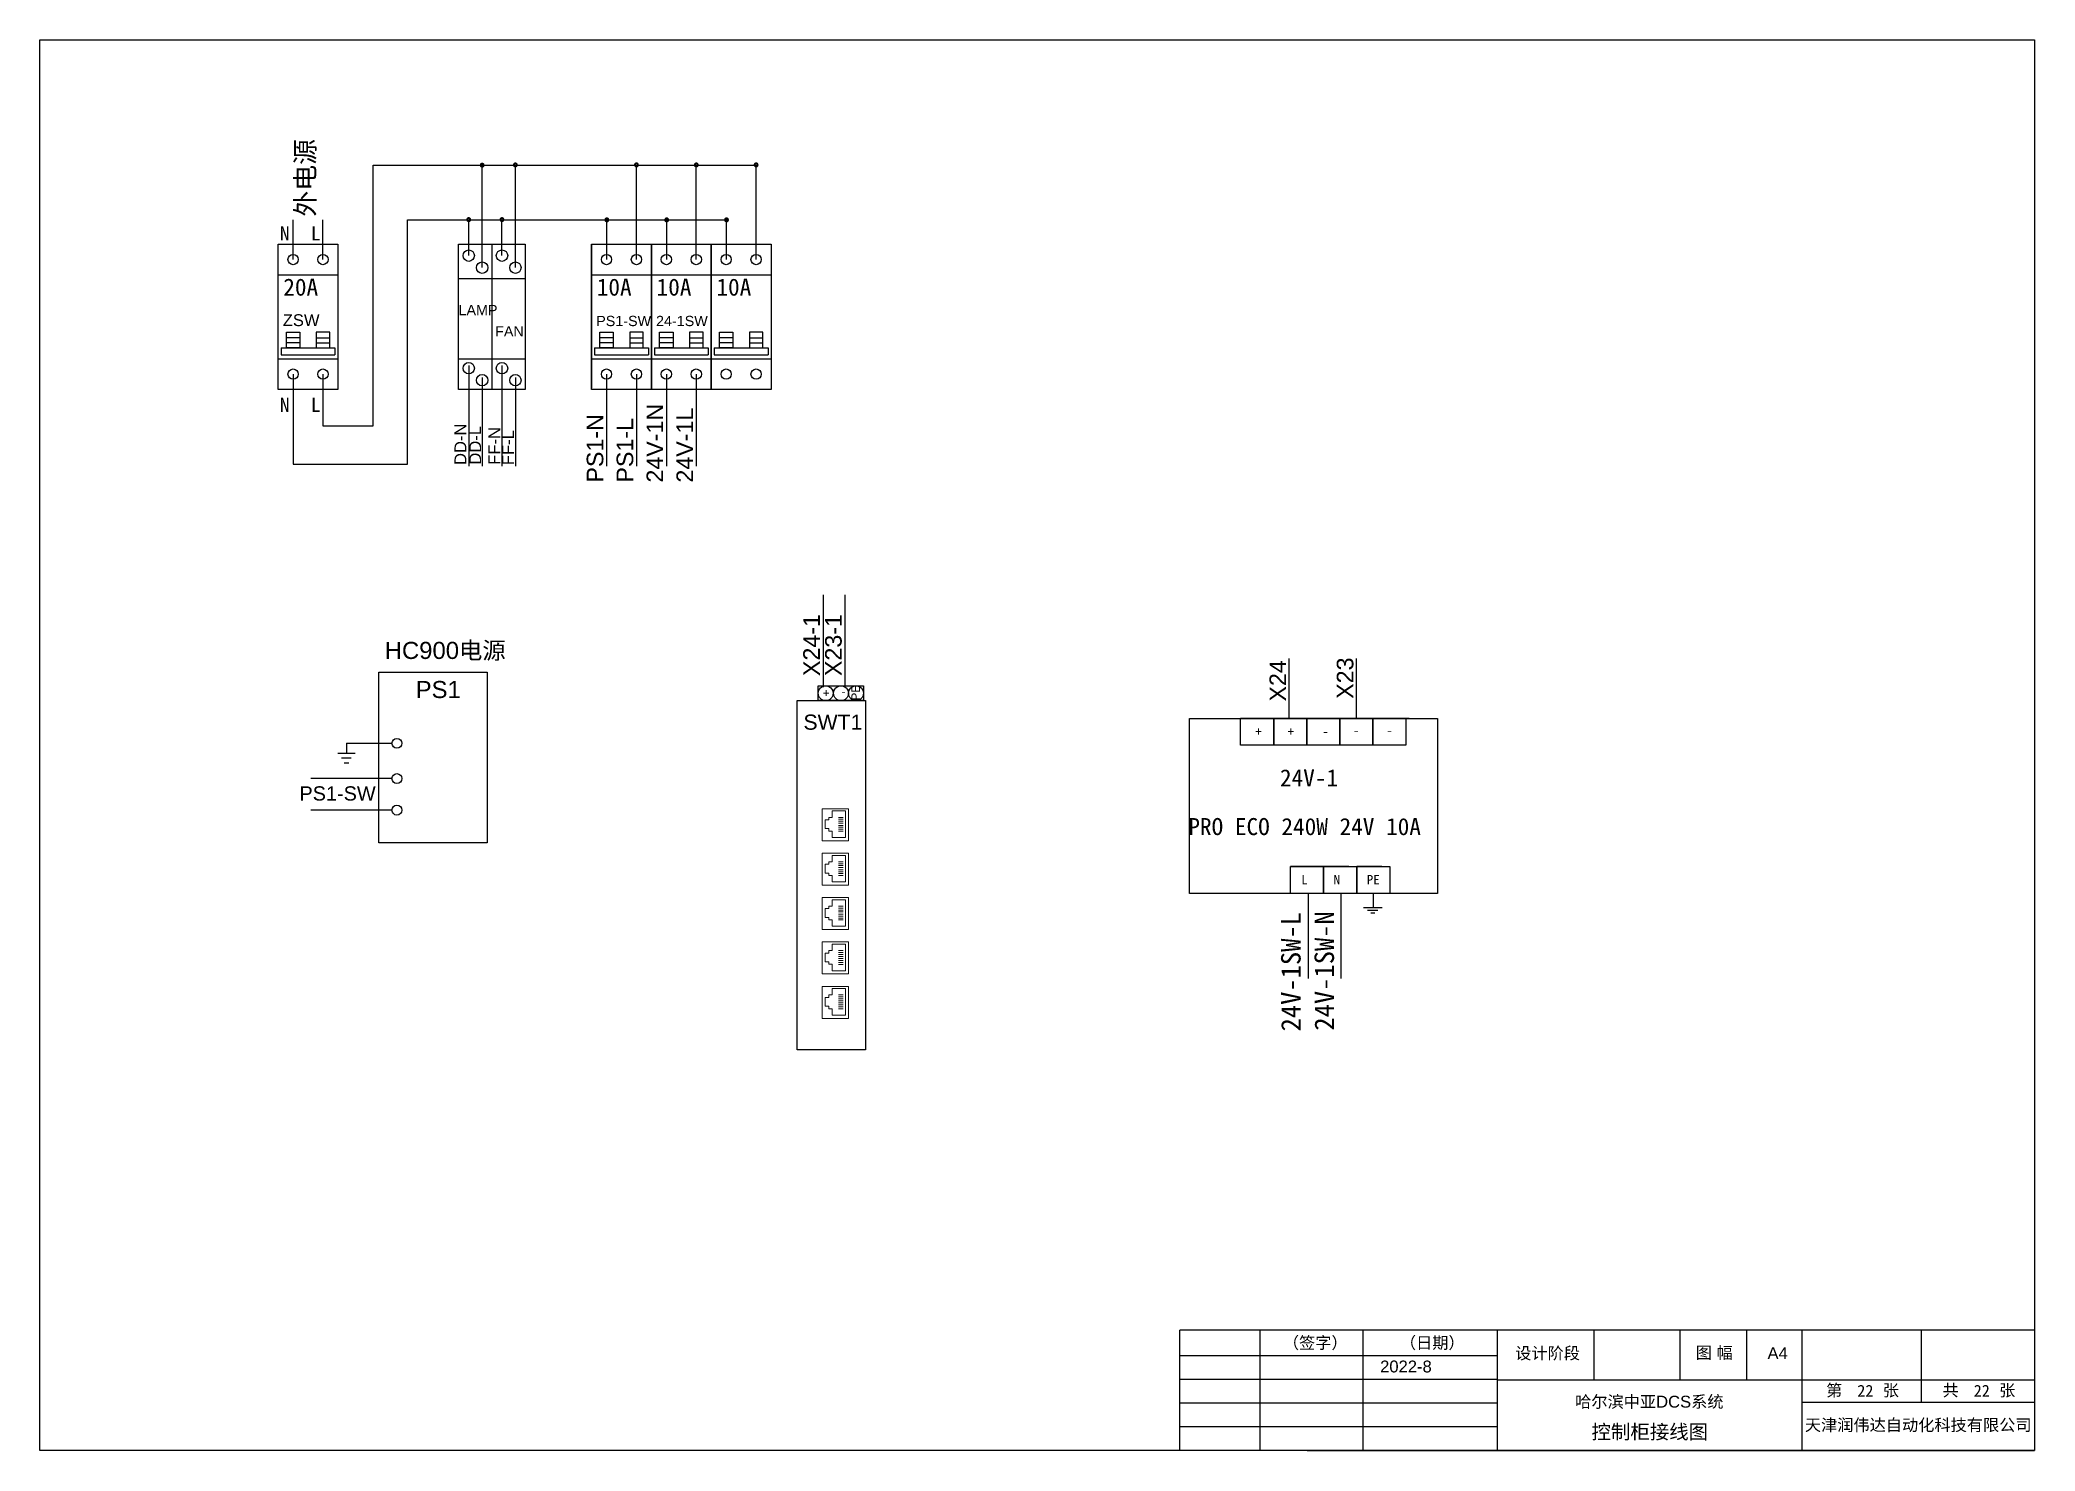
# Model space of a CAD drawing. Extents: x -159874 to -117758, y 9787 to 31117.
# Drawn here: x -141451 to -137249, y 9787 to 12759 of the extents above; entities that cross this region are included whole.
import ezdxf
from ezdxf.enums import TextEntityAlignment as Align

# ---------------------------------------------------------------- set-up
doc = ezdxf.new("R2010")
doc.units = 0
doc.layers.get('0').update_dxf_attribs({"linetype": 'CONTINUOUS'})
doc.layers.add('1', color=143, linetype='CONTINUOUS')
doc.layers.add('TEXT', color=3, linetype='CONTINUOUS')
doc.layers.add('AM_0', color=7, linetype='CONTINUOUS', lineweight=30)
doc.layers.add('Fill', color=253, linetype='CONTINUOUS', lineweight=0)
doc.styles.add('Arial', font='arial.ttf')
doc.styles.get("Standard").update_dxf_attribs({"font": ''})
doc.styles.add('宋体', font='')
doc.styles.get('Standard').set_extended_font_data('SimSun')
doc.styles.get('宋体').set_extended_font_data('SimSun')

msp = doc.modelspace()

# ---------------------------------------------------------------- texts
at = {"style": '宋体'}
msp.add_text('外电源', height=40, rotation=90, dxfattribs=at).set_placement((-140872.10958, 12386.65509))
at = {"color": 3, "style": 'Arial'}
for s, p in [('LAMP', (-140569.08117, 12179.21362)), ('FAN', (-140491.91176, 12134.49196)), ('PS1-SW', (-140279.14338, 12156.27478)), ('24-1SW', (-140153.14338, 12156.27478))]:
    msp.add_text(s, height=21.6, dxfattribs=at).set_placement(p)
at = {"color": 3, "lineweight": 15, "style": 'Arial'}
msp.add_text('+', height=17.82, dxfattribs=at).set_placement((-139802.23455, 11374.90717))
for s, rotation, p in [('-', 180, (-139754.33783, 11391.96054)), ('PE', 90, (-139723.88558, 11367.83239))]:
    msp.add_text(s, height=17.82, rotation=rotation, dxfattribs=at).set_placement(p)
for s, p in [('24V-1SW-L', (-138795.76382, 10922.53384)), ('24V-1SW-N', (-138725.42282, 10924.20748))]:
    msp.add_text(s, height=41.067, rotation=90).set_placement(p, align=Align.RIGHT)
at = {"char_height": 20, "attachment_point": 1}
for s, insert in [('+', (-138891.32703, 11312.70385)), ('+', (-138823.11573, 11312.70385)), ('-', (-138685.33419, 11314.57885)), ('-', (-138615.6929, 11314.57885)), ('-', (-138750.19495, 11312.70385)), ('L', (-138794.39969, 11000.67992)), ('N', (-138726.18839, 11000.67992)), ('PE', (-138656.5471, 11000.67992))]:
    msp.add_mtext(s, dxfattribs=dict(at, insert=insert))
at = {"layer": '1', "style": 'Arial'}
for s, p in [('（签字）', (-138833.18873, 10002.98787)), ('（日期）', (-138586.75165, 10002.98787)), ('设计阶段', (-138343.97189, 9981.02322)), ('图 幅', (-137963.71104, 9982.1667)), ('A4', (-137812.58755, 9981.0712)), ('2022-8', (-138628.32913, 9953.07245))]:
    msp.add_text(s, height=25, dxfattribs=at).set_placement(p)
at = {"layer": '1'}
for s, p in [('第     张', (-137689.10998, 9902.96698)), ('22', (-137623.5511, 9901.91189)), ('共     张', (-137443.9265, 9902.96698)), ('22', (-137378.36761, 9901.91189))]:
    msp.add_text(s, height=25, dxfattribs=at).set_placement(p)
at = {"layer": '1', "style": 'Arial'}
for s, height, p in [('哈尔滨中亚DCS系统', 25, (-138061.43434, 9891.45976)), ('控制柜接线图', 30, (-138060.42682, 9827.9884)), ('天津润伟达自动化科技有限公司', 25, (-137495.23839, 9842.43331))]:
    msp.add_text(s, height=height, dxfattribs=at).set_placement(p, align=Align.MIDDLE_CENTER)
at = {"layer": 'AM_0', "color": 7, "lineweight": 15, "style": 'Arial'}
msp.add_text('SWT1', height=32, dxfattribs=at).set_placement((-139842.71568, 11306.34409))
at = {"layer": 'TEXT'}
for s, p in [('N', (-140945.16451, 12336.59416)), ('L', (-140880.05611, 12336.59416)), ('N', (-140945.16451, 11975.35296)), ('L', (-140880.05611, 11975.35296))]:
    msp.add_text(s, height=30, dxfattribs=at).set_placement(p)
at = {"layer": 'TEXT', "color": 5}
msp.add_text('20A', height=36, dxfattribs=at).set_placement((-140938.08382, 12220.40722))
at = {"layer": 'TEXT', "color": 0}
for s, p in [('10A', (-140277.99977, 12220.40722)), ('10A', (-140151.99977, 12220.40722)), ('10A', (-140025.99977, 12220.40722)), ('PRO ECO 240W 24V 10A', (-139032.17057, 11084.4281))]:
    msp.add_text(s, height=36, dxfattribs=at).set_placement(p)
at = {"layer": 'TEXT', "style": 'Arial'}
msp.add_text('ZSW', height=25, dxfattribs=at).set_placement((-140939.22743, 12156.27478))
at = {"layer": 'TEXT', "color": 0, "style": 'Arial'}
for s, height, p in [('24V-1N', 35, (-140138.14445, 11826.81645)), ('24V-1L', 35, (-140075.14445, 11826.81645)), ('DD-N', 25, (-140552.59407, 11863.7985)), ('DD-L', 25, (-140521.42777, 11864.50717)), ('FF-N', 25, (-140481.06146, 11864.27309)), ('FF-L', 25, (-140452.31563, 11863.44979)), ('PS1-N', 35, (-140264.14445, 11826.81645)), ('PS1-L', 35, (-140201.14445, 11826.81645)), ('X24-1', 35, (-139808.14512, 11419.40155)), ('X23-1', 35, (-139762.163, 11419.40155)), ('X24', 35, (-138826.2878, 11365.83231)), ('X23', 35, (-138684.67496, 11371.49172))]:
    msp.add_text(s, height=height, rotation=90, dxfattribs=at).set_placement(p)
for s, height, p in [('HC900电源', 36, (-140724.50397, 11455.38151)), ('PS1', 36, (-140659.31375, 11373.04971)), ('PS1-SW', 30, (-140904.09771, 11157.23036))]:
    msp.add_text(s, height=height, dxfattribs=at).set_placement(p)
at = {"layer": 'TEXT', "color": 0, "flags": 8}
msp.add_attdef('24V-1', text='DM1', height=36, dxfattribs=at).set_placement((-138778.09002, 11205.00777), align=Align.MIDDLE)

# ---------------------------------------------------------------- linework, layer by layer
for p, q in [((-140748.579, 12495.50432), (-139939.26232, 12495.50432)), ((-140748.579, 11946.53156), (-140748.579, 12495.50432)), ((-140519.32919, 12279.38705), (-140519.32919, 12495.50432)), ((-140449.32919, 12279.38705), (-140449.32919, 12495.50432)), ((-140194.38207, 12296.43482), (-140194.38207, 12495.50432)), ((-140068.38207, 12296.43482), (-140068.38207, 12495.50432)), ((-139942.38207, 12296.43482), (-139942.38207, 12495.50432)), ((-140917.46612, 12296.43482), (-140917.46612, 12380.36536)), ((-140854.46612, 12296.43482), (-140854.46612, 12380.36536)), ((-140676.64768, 12380.36536), (-140001.62322, 12380.36536)), ((-140676.64768, 11865.56908), (-140676.64768, 12380.36536)), ((-140547.5367, 12304.66292), (-140547.5367, 12380.36536)), ((-140477.5367, 12304.66292), (-140477.5367, 12380.36536)), ((-140256.68756, 12296.43482), (-140256.68756, 12380.36536)), ((-140130.68756, 12296.43482), (-140130.68756, 12380.36536)), ((-140130.68756, 12296.43482), (-140130.68756, 12380.36536)), ((-140068.38207, 12296.43482), (-140068.38207, 12380.36536)), ((-140004.68756, 12296.43482), (-140004.68756, 12380.36536)), ((-140931.61817, 12143.63805), (-140903.31407, 12143.63805)), ((-140931.61817, 12110.83159), (-140931.61817, 12143.63805)), ((-140903.31407, 12143.63805), (-140903.31407, 12110.83159)), ((-140840.31407, 12143.63805), (-140868.61817, 12143.63805)), ((-140868.61817, 12143.63805), (-140868.61817, 12110.83159)), ((-140840.31407, 12110.83159), (-140840.31407, 12143.63805)), ((-140271.53412, 12143.63805), (-140243.23002, 12143.63805)), ((-140271.53412, 12110.83159), (-140271.53412, 12143.63805)), ((-140243.23002, 12143.63805), (-140243.23002, 12110.83159)), ((-140180.23002, 12143.63805), (-140208.53412, 12143.63805)), ((-140208.53412, 12143.63805), (-140208.53412, 12110.83159)), ((-140180.23002, 12110.83159), (-140180.23002, 12143.63805)), ((-140145.53412, 12143.63805), (-140117.23002, 12143.63805)), ((-140145.53412, 12110.83159), (-140145.53412, 12143.63805)), ((-140117.23002, 12143.63805), (-140117.23002, 12110.83159)), ((-140054.23002, 12143.63805), (-140082.53412, 12143.63805)), ((-140082.53412, 12143.63805), (-140082.53412, 12110.83159)), ((-140054.23002, 12110.83159), (-140054.23002, 12143.63805)), ((-140019.53412, 12143.63805), (-139991.23002, 12143.63805)), ((-140019.53412, 12110.83159), (-140019.53412, 12143.63805)), ((-139991.23002, 12143.63805), (-139991.23002, 12110.83159)), ((-139928.23002, 12143.63805), (-139956.53412, 12143.63805)), ((-139956.53412, 12143.63805), (-139956.53412, 12110.83159)), ((-139928.23002, 12110.83159), (-139928.23002, 12143.63805)), ((-140942.59564, 12110.83159), (-140829.3366, 12110.83159)), ((-140942.59564, 12110.83159), (-140942.59564, 12095.44978)), ((-140903.31407, 12131.92145), (-140931.61817, 12131.92145)), ((-140903.31407, 12121.37652), (-140931.61817, 12121.37652)), ((-140903.31407, 12110.83159), (-140931.61817, 12110.83159)), ((-140868.61817, 12131.92145), (-140840.31407, 12131.92145)), ((-140868.61817, 12121.37652), (-140840.31407, 12121.37652)), ((-140868.61817, 12110.83159), (-140840.31407, 12110.83159)), ((-140829.3366, 12110.83159), (-140829.3366, 12095.44978)), ((-140282.51159, 12110.83159), (-140169.25255, 12110.83159)), ((-140282.51159, 12110.83159), (-140282.51159, 12095.44978)), ((-140243.23002, 12131.92145), (-140271.53412, 12131.92145)), ((-140243.23002, 12121.37652), (-140271.53412, 12121.37652)), ((-140243.23002, 12110.83159), (-140271.53412, 12110.83159)), ((-140208.53412, 12131.92145), (-140180.23002, 12131.92145)), ((-140208.53412, 12121.37652), (-140180.23002, 12121.37652)), ((-140208.53412, 12110.83159), (-140180.23002, 12110.83159)), ((-140169.25255, 12110.83159), (-140169.25255, 12095.44978)), ((-140156.51159, 12110.83159), (-140043.25255, 12110.83159)), ((-140156.51159, 12110.83159), (-140156.51159, 12095.44978)), ((-140117.23002, 12131.92145), (-140145.53412, 12131.92145)), ((-140117.23002, 12121.37652), (-140145.53412, 12121.37652)), ((-140117.23002, 12110.83159), (-140145.53412, 12110.83159)), ((-140082.53412, 12131.92145), (-140054.23002, 12131.92145)), ((-140082.53412, 12121.37652), (-140054.23002, 12121.37652)), ((-140082.53412, 12110.83159), (-140054.23002, 12110.83159)), ((-140043.25255, 12110.83159), (-140043.25255, 12095.44978)), ((-140030.51159, 12110.83159), (-139917.25255, 12110.83159)), ((-140030.51159, 12110.83159), (-140030.51159, 12095.44978)), ((-139991.23002, 12131.92145), (-140019.53412, 12131.92145)), ((-139991.23002, 12121.37652), (-140019.53412, 12121.37652)), ((-139991.23002, 12110.83159), (-140019.53412, 12110.83159)), ((-139956.53412, 12131.92145), (-139928.23002, 12131.92145)), ((-139956.53412, 12121.37652), (-139928.23002, 12121.37652)), ((-139956.53412, 12110.83159), (-139928.23002, 12110.83159)), ((-139917.25255, 12110.83159), (-139917.25255, 12095.44978)), ((-140942.59564, 12095.44978), (-140829.3366, 12095.44978)), ((-140547.5367, 12073.44655), (-140547.5367, 11861.16904)), ((-140477.5367, 12073.44655), (-140477.5367, 11861.16904)), ((-140282.51159, 12095.44978), (-140169.25255, 12095.44978)), ((-140156.51159, 12095.44978), (-140043.25255, 12095.44978)), ((-140030.51159, 12095.44978), (-139917.25255, 12095.44978)), ((-140917.46612, 12055.23482), (-140917.46612, 11865.56908)), ((-140854.46612, 12055.23482), (-140854.46612, 11946.53156)), ((-140519.32919, 12048.17068), (-140519.32919, 11861.16904)), ((-140449.32919, 12048.17068), (-140449.32919, 11861.16904)), ((-140257.38207, 12055.23482), (-140257.38207, 11861.16904)), ((-140194.38207, 12055.23482), (-140194.38207, 11861.16904)), ((-140131.38207, 12055.23482), (-140131.38207, 11861.16904)), ((-140068.38207, 12055.23482), (-140068.38207, 11861.16904)), ((-140854.46612, 11946.53156), (-140748.579, 11946.53156)), ((-140917.46612, 11865.56908), (-140676.64768, 11865.56908)), ((-139801.38275, 11590.38613), (-139801.38275, 11396.32035)), ((-139755.40062, 11590.38613), (-139755.40062, 11396.32035)), ((-138819.52543, 11330.23753), (-138819.52543, 11456.12532)), ((-138677.91259, 11330.23753), (-138677.91259, 11456.12532)), ((-138868.82476, 11330.23753), (-138886.82669, 11330.23753)), ((-138799.18346, 11330.23753), (-138816.41372, 11330.23753)), ((-140805.1716, 11277.81589), (-140805.1716, 11256.28322)), ((-140805.1716, 11277.81589), (-140709.20127, 11277.81589)), ((-140786.79987, 11256.28322), (-140823.54332, 11256.28322)), ((-140795.15066, 11246.26904), (-140815.19253, 11246.26904)), ((-140800.16112, 11236.25486), (-140810.18207, 11236.25486)), ((-140709.20127, 11203.54698), (-140880.10415, 11203.54698)), ((-140709.20127, 11137.02427), (-140880.10415, 11137.02427)), ((-138747.35628, 10961.75504), (-138780.17538, 10961.75504)), ((-138780.17538, 10961.75504), (-138780.17538, 10782.66424)), ((-138711.00181, 10961.75504), (-138711.00181, 10782.66424)), ((-138642.11392, 10932.15895), (-138642.11392, 10961.75504))]:
    msp.add_line(p, q)
at = {"color": 1}
for p, q in [((-140568.88207, 12328.83482), (-140428.88207, 12328.83482)), ((-140568.88207, 12022.83482), (-140568.88207, 12328.83482)), ((-140498.88207, 12328.83482), (-140498.88207, 12022.83482)), ((-140428.88207, 12328.83482), (-140428.88207, 12022.83482)), ((-140288.88207, 12328.83482), (-140288.88207, 12025.61845)), ((-140948.96612, 12264.03482), (-140822.96612, 12264.03482)), ((-140568.88207, 12256.83482), (-140428.88207, 12256.83482)), ((-140288.88207, 12264.03482), (-140162.88207, 12264.03482)), ((-140162.88207, 12264.03482), (-140036.88207, 12264.03482)), ((-140036.88207, 12264.03482), (-139910.88207, 12264.03482)), ((-140948.96612, 12087.63482), (-140822.96612, 12087.63482)), ((-140568.88207, 12087.63482), (-140428.88207, 12087.63482)), ((-140288.88207, 12087.63482), (-140162.88207, 12087.63482)), ((-140162.88207, 12087.63482), (-140036.88207, 12087.63482)), ((-140036.88207, 12087.63482), (-139910.88207, 12087.63482)), ((-140428.88207, 12022.83482), (-140568.88207, 12022.83482))]:
    msp.add_line(p, q, dxfattribs=at)
at = {"color": 7, "lineweight": 0}
for p, q in [((-139782.34199, 11135.35837), (-139782.34199, 11121.90606)), ((-139754.40258, 11135.35837), (-139782.34199, 11135.35837)), ((-139782.34199, 11135.35837), (-139782.34199, 11135.35837)), ((-139782.34199, 11135.35837), (-139782.34199, 11121.90606)), ((-139754.40258, 11135.35837), (-139782.34199, 11135.35837)), ((-139782.34199, 11135.35837), (-139782.34199, 11135.35837)), ((-139782.34199, 11135.35837), (-139782.34199, 11121.90606)), ((-139754.40258, 11135.35837), (-139782.34199, 11135.35837)), ((-139782.34199, 11135.35837), (-139782.34199, 11135.35837)), ((-139782.34199, 11135.35837), (-139782.34199, 11121.90606)), ((-139754.40258, 11135.35837), (-139782.34199, 11135.35837)), ((-139782.34199, 11135.35837), (-139782.34199, 11135.35837)), ((-139782.34199, 11135.35837), (-139782.34199, 11121.90606)), ((-139754.40258, 11135.35837), (-139782.34199, 11135.35837)), ((-139782.34199, 11135.35837), (-139782.34199, 11135.35837)), ((-139782.34199, 11135.35837), (-139782.34199, 11121.90606)), ((-139754.40258, 11135.35837), (-139782.34199, 11135.35837)), ((-139782.34199, 11135.35837), (-139782.34199, 11135.35837)), ((-139754.40258, 11079.47953), (-139754.40258, 11135.35837)), ((-139754.40258, 11079.47953), (-139754.40258, 11135.35837)), ((-139754.40258, 11079.47953), (-139754.40258, 11135.35837)), ((-139754.40258, 11079.47953), (-139754.40258, 11135.35837)), ((-139754.40258, 11079.47953), (-139754.40258, 11135.35837)), ((-139754.40258, 11079.47953), (-139754.40258, 11135.35837)), ((-139789.58555, 11116.73209), (-139796.8291, 11116.73209)), ((-139796.8291, 11116.73209), (-139796.8291, 11098.10581)), ((-139789.58555, 11116.73209), (-139796.8291, 11116.73209)), ((-139796.8291, 11116.73209), (-139796.8291, 11098.10581)), ((-139789.58555, 11116.73209), (-139796.8291, 11116.73209)), ((-139796.8291, 11116.73209), (-139796.8291, 11098.10581)), ((-139789.58555, 11116.73209), (-139796.8291, 11116.73209)), ((-139796.8291, 11116.73209), (-139796.8291, 11098.10581)), ((-139789.58555, 11116.73209), (-139796.8291, 11116.73209)), ((-139796.8291, 11116.73209), (-139796.8291, 11098.10581)), ((-139789.58555, 11116.73209), (-139796.8291, 11116.73209)), ((-139796.8291, 11116.73209), (-139796.8291, 11098.10581)), ((-139796.8291, 11098.10581), (-139789.58555, 11098.10581)), ((-139796.8291, 11098.10581), (-139789.58555, 11098.10581)), ((-139796.8291, 11098.10581), (-139789.58555, 11098.10581)), ((-139796.8291, 11098.10581), (-139789.58555, 11098.10581)), ((-139796.8291, 11098.10581), (-139789.58555, 11098.10581)), ((-139796.8291, 11098.10581), (-139789.58555, 11098.10581)), ((-139782.34199, 11121.90606), (-139789.58555, 11121.90606)), ((-139789.58555, 11121.90606), (-139789.58555, 11116.73209)), ((-139782.34199, 11121.90606), (-139789.58555, 11121.90606)), ((-139789.58555, 11121.90606), (-139789.58555, 11116.73209)), ((-139782.34199, 11121.90606), (-139789.58555, 11121.90606)), ((-139789.58555, 11121.90606), (-139789.58555, 11116.73209)), ((-139782.34199, 11121.90606), (-139789.58555, 11121.90606)), ((-139789.58555, 11121.90606), (-139789.58555, 11116.73209)), ((-139782.34199, 11121.90606), (-139789.58555, 11121.90606)), ((-139789.58555, 11121.90606), (-139789.58555, 11116.73209)), ((-139782.34199, 11121.90606), (-139789.58555, 11121.90606)), ((-139789.58555, 11121.90606), (-139789.58555, 11116.73209)), ((-139789.58555, 11098.10581), (-139789.58555, 11092.93185)), ((-139789.58555, 11098.10581), (-139789.58555, 11092.93185)), ((-139789.58555, 11098.10581), (-139789.58555, 11092.93185)), ((-139789.58555, 11098.10581), (-139789.58555, 11092.93185)), ((-139789.58555, 11098.10581), (-139789.58555, 11092.93185)), ((-139789.58555, 11098.10581), (-139789.58555, 11092.93185)), ((-139789.58555, 11092.93185), (-139782.34199, 11092.93185)), ((-139789.58555, 11092.93185), (-139782.34199, 11092.93185)), ((-139789.58555, 11092.93185), (-139782.34199, 11092.93185)), ((-139789.58555, 11092.93185), (-139782.34199, 11092.93185)), ((-139789.58555, 11092.93185), (-139782.34199, 11092.93185)), ((-139789.58555, 11092.93185), (-139782.34199, 11092.93185)), ((-139782.34199, 11092.93185), (-139782.34199, 11079.47953)), ((-139782.34199, 11092.93185), (-139782.34199, 11079.47953)), ((-139782.34199, 11092.93185), (-139782.34199, 11079.47953)), ((-139782.34199, 11092.93185), (-139782.34199, 11079.47953)), ((-139782.34199, 11092.93185), (-139782.34199, 11079.47953)), ((-139782.34199, 11092.93185), (-139782.34199, 11079.47953)), ((-139782.34199, 11079.47953), (-139754.40258, 11079.47953)), ((-139782.34199, 11079.47953), (-139754.40258, 11079.47953)), ((-139782.34199, 11079.47953), (-139754.40258, 11079.47953)), ((-139782.34199, 11079.47953), (-139754.40258, 11079.47953)), ((-139782.34199, 11079.47953), (-139754.40258, 11079.47953)), ((-139782.34199, 11079.47953), (-139754.40258, 11079.47953)), ((-139789.58555, 11023.22632), (-139796.8291, 11023.22632)), ((-139796.8291, 11023.22632), (-139796.8291, 11004.60004)), ((-139789.58555, 11023.22632), (-139796.8291, 11023.22632)), ((-139796.8291, 11023.22632), (-139796.8291, 11004.60004)), ((-139789.58555, 11023.22632), (-139796.8291, 11023.22632)), ((-139796.8291, 11023.22632), (-139796.8291, 11004.60004)), ((-139789.58555, 11023.22632), (-139796.8291, 11023.22632)), ((-139796.8291, 11023.22632), (-139796.8291, 11004.60004)), ((-139789.58555, 11023.22632), (-139796.8291, 11023.22632)), ((-139796.8291, 11023.22632), (-139796.8291, 11004.60004)), ((-139789.58555, 11023.22632), (-139796.8291, 11023.22632)), ((-139796.8291, 11023.22632), (-139796.8291, 11004.60004)), ((-139782.34199, 11028.40028), (-139789.58555, 11028.40028)), ((-139789.58555, 11028.40028), (-139789.58555, 11023.22632)), ((-139782.34199, 11028.40028), (-139789.58555, 11028.40028)), ((-139789.58555, 11028.40028), (-139789.58555, 11023.22632)), ((-139782.34199, 11028.40028), (-139789.58555, 11028.40028)), ((-139789.58555, 11028.40028), (-139789.58555, 11023.22632)), ((-139782.34199, 11028.40028), (-139789.58555, 11028.40028)), ((-139789.58555, 11028.40028), (-139789.58555, 11023.22632)), ((-139782.34199, 11028.40028), (-139789.58555, 11028.40028)), ((-139789.58555, 11028.40028), (-139789.58555, 11023.22632)), ((-139782.34199, 11028.40028), (-139789.58555, 11028.40028)), ((-139789.58555, 11028.40028), (-139789.58555, 11023.22632)), ((-139782.34199, 11041.85259), (-139782.34199, 11028.40028)), ((-139754.40258, 11041.85259), (-139782.34199, 11041.85259)), ((-139782.34199, 11041.85259), (-139782.34199, 11041.85259)), ((-139782.34199, 11041.85259), (-139782.34199, 11028.40028)), ((-139754.40258, 11041.85259), (-139782.34199, 11041.85259)), ((-139782.34199, 11041.85259), (-139782.34199, 11041.85259)), ((-139782.34199, 11041.85259), (-139782.34199, 11028.40028)), ((-139754.40258, 11041.85259), (-139782.34199, 11041.85259)), ((-139782.34199, 11041.85259), (-139782.34199, 11041.85259)), ((-139782.34199, 11041.85259), (-139782.34199, 11028.40028)), ((-139754.40258, 11041.85259), (-139782.34199, 11041.85259)), ((-139782.34199, 11041.85259), (-139782.34199, 11041.85259)), ((-139782.34199, 11041.85259), (-139782.34199, 11028.40028)), ((-139754.40258, 11041.85259), (-139782.34199, 11041.85259)), ((-139782.34199, 11041.85259), (-139782.34199, 11041.85259)), ((-139782.34199, 11041.85259), (-139782.34199, 11028.40028)), ((-139754.40258, 11041.85259), (-139782.34199, 11041.85259)), ((-139782.34199, 11041.85259), (-139782.34199, 11041.85259)), ((-139754.40258, 10985.97376), (-139754.40258, 11041.85259)), ((-139754.40258, 10985.97376), (-139754.40258, 11041.85259)), ((-139754.40258, 10985.97376), (-139754.40258, 11041.85259)), ((-139754.40258, 10985.97376), (-139754.40258, 11041.85259)), ((-139754.40258, 10985.97376), (-139754.40258, 11041.85259)), ((-139754.40258, 10985.97376), (-139754.40258, 11041.85259)), ((-139796.8291, 11004.60004), (-139789.58555, 11004.60004)), ((-139796.8291, 11004.60004), (-139789.58555, 11004.60004)), ((-139796.8291, 11004.60004), (-139789.58555, 11004.60004)), ((-139796.8291, 11004.60004), (-139789.58555, 11004.60004)), ((-139796.8291, 11004.60004), (-139789.58555, 11004.60004)), ((-139796.8291, 11004.60004), (-139789.58555, 11004.60004)), ((-139789.58555, 11004.60004), (-139789.58555, 10999.42607)), ((-139789.58555, 11004.60004), (-139789.58555, 10999.42607)), ((-139789.58555, 11004.60004), (-139789.58555, 10999.42607)), ((-139789.58555, 11004.60004), (-139789.58555, 10999.42607)), ((-139789.58555, 11004.60004), (-139789.58555, 10999.42607)), ((-139789.58555, 11004.60004), (-139789.58555, 10999.42607)), ((-139789.58555, 10999.42607), (-139782.34199, 10999.42607)), ((-139789.58555, 10999.42607), (-139782.34199, 10999.42607)), ((-139789.58555, 10999.42607), (-139782.34199, 10999.42607)), ((-139789.58555, 10999.42607), (-139782.34199, 10999.42607)), ((-139789.58555, 10999.42607), (-139782.34199, 10999.42607)), ((-139789.58555, 10999.42607), (-139782.34199, 10999.42607)), ((-139782.34199, 10999.42607), (-139782.34199, 10985.97376)), ((-139782.34199, 10999.42607), (-139782.34199, 10985.97376)), ((-139782.34199, 10999.42607), (-139782.34199, 10985.97376)), ((-139782.34199, 10999.42607), (-139782.34199, 10985.97376)), ((-139782.34199, 10999.42607), (-139782.34199, 10985.97376)), ((-139782.34199, 10999.42607), (-139782.34199, 10985.97376)), ((-139782.34199, 10985.97376), (-139754.40258, 10985.97376)), ((-139782.34199, 10985.97376), (-139754.40258, 10985.97376)), ((-139782.34199, 10985.97376), (-139754.40258, 10985.97376)), ((-139782.34199, 10985.97376), (-139754.40258, 10985.97376)), ((-139782.34199, 10985.97376), (-139754.40258, 10985.97376)), ((-139782.34199, 10985.97376), (-139754.40258, 10985.97376)), ((-139789.58555, 10929.72054), (-139796.8291, 10929.72054)), ((-139796.8291, 10929.72054), (-139796.8291, 10911.09426)), ((-139789.58555, 10929.72054), (-139796.8291, 10929.72054)), ((-139796.8291, 10929.72054), (-139796.8291, 10911.09426)), ((-139789.58555, 10929.72054), (-139796.8291, 10929.72054)), ((-139796.8291, 10929.72054), (-139796.8291, 10911.09426)), ((-139789.58555, 10929.72054), (-139796.8291, 10929.72054)), ((-139796.8291, 10929.72054), (-139796.8291, 10911.09426)), ((-139789.58555, 10929.72054), (-139796.8291, 10929.72054)), ((-139796.8291, 10929.72054), (-139796.8291, 10911.09426)), ((-139789.58555, 10929.72054), (-139796.8291, 10929.72054)), ((-139796.8291, 10929.72054), (-139796.8291, 10911.09426)), ((-139782.34199, 10934.89451), (-139789.58555, 10934.89451)), ((-139789.58555, 10934.89451), (-139789.58555, 10929.72054)), ((-139782.34199, 10934.89451), (-139789.58555, 10934.89451)), ((-139789.58555, 10934.89451), (-139789.58555, 10929.72054)), ((-139782.34199, 10934.89451), (-139789.58555, 10934.89451)), ((-139789.58555, 10934.89451), (-139789.58555, 10929.72054)), ((-139782.34199, 10934.89451), (-139789.58555, 10934.89451)), ((-139789.58555, 10934.89451), (-139789.58555, 10929.72054)), ((-139782.34199, 10934.89451), (-139789.58555, 10934.89451)), ((-139789.58555, 10934.89451), (-139789.58555, 10929.72054)), ((-139782.34199, 10934.89451), (-139789.58555, 10934.89451)), ((-139789.58555, 10934.89451), (-139789.58555, 10929.72054)), ((-139782.34199, 10948.34682), (-139782.34199, 10934.89451)), ((-139754.40258, 10948.34682), (-139782.34199, 10948.34682)), ((-139782.34199, 10948.34682), (-139782.34199, 10948.34682)), ((-139782.34199, 10948.34682), (-139782.34199, 10934.89451)), ((-139754.40258, 10948.34682), (-139782.34199, 10948.34682)), ((-139782.34199, 10948.34682), (-139782.34199, 10948.34682)), ((-139782.34199, 10948.34682), (-139782.34199, 10934.89451)), ((-139754.40258, 10948.34682), (-139782.34199, 10948.34682)), ((-139782.34199, 10948.34682), (-139782.34199, 10948.34682)), ((-139782.34199, 10948.34682), (-139782.34199, 10934.89451)), ((-139754.40258, 10948.34682), (-139782.34199, 10948.34682)), ((-139782.34199, 10948.34682), (-139782.34199, 10948.34682)), ((-139782.34199, 10948.34682), (-139782.34199, 10934.89451)), ((-139754.40258, 10948.34682), (-139782.34199, 10948.34682)), ((-139782.34199, 10948.34682), (-139782.34199, 10948.34682)), ((-139782.34199, 10948.34682), (-139782.34199, 10934.89451)), ((-139754.40258, 10948.34682), (-139782.34199, 10948.34682)), ((-139782.34199, 10948.34682), (-139782.34199, 10948.34682)), ((-139754.40258, 10892.46798), (-139754.40258, 10948.34682)), ((-139754.40258, 10892.46798), (-139754.40258, 10948.34682)), ((-139754.40258, 10892.46798), (-139754.40258, 10948.34682)), ((-139754.40258, 10892.46798), (-139754.40258, 10948.34682)), ((-139754.40258, 10892.46798), (-139754.40258, 10948.34682)), ((-139754.40258, 10892.46798), (-139754.40258, 10948.34682)), ((-139796.8291, 10911.09426), (-139789.58555, 10911.09426)), ((-139796.8291, 10911.09426), (-139789.58555, 10911.09426)), ((-139796.8291, 10911.09426), (-139789.58555, 10911.09426)), ((-139796.8291, 10911.09426), (-139789.58555, 10911.09426)), ((-139796.8291, 10911.09426), (-139789.58555, 10911.09426)), ((-139796.8291, 10911.09426), (-139789.58555, 10911.09426)), ((-139789.58555, 10911.09426), (-139789.58555, 10905.92029)), ((-139789.58555, 10911.09426), (-139789.58555, 10905.92029)), ((-139789.58555, 10911.09426), (-139789.58555, 10905.92029)), ((-139789.58555, 10911.09426), (-139789.58555, 10905.92029)), ((-139789.58555, 10911.09426), (-139789.58555, 10905.92029)), ((-139789.58555, 10911.09426), (-139789.58555, 10905.92029)), ((-139789.58555, 10905.92029), (-139782.34199, 10905.92029)), ((-139789.58555, 10905.92029), (-139782.34199, 10905.92029)), ((-139789.58555, 10905.92029), (-139782.34199, 10905.92029)), ((-139789.58555, 10905.92029), (-139782.34199, 10905.92029)), ((-139789.58555, 10905.92029), (-139782.34199, 10905.92029)), ((-139789.58555, 10905.92029), (-139782.34199, 10905.92029)), ((-139782.34199, 10905.92029), (-139782.34199, 10892.46798)), ((-139782.34199, 10905.92029), (-139782.34199, 10892.46798)), ((-139782.34199, 10905.92029), (-139782.34199, 10892.46798)), ((-139782.34199, 10905.92029), (-139782.34199, 10892.46798)), ((-139782.34199, 10905.92029), (-139782.34199, 10892.46798)), ((-139782.34199, 10905.92029), (-139782.34199, 10892.46798)), ((-139782.34199, 10892.46798), (-139754.40258, 10892.46798)), ((-139782.34199, 10892.46798), (-139754.40258, 10892.46798)), ((-139782.34199, 10892.46798), (-139754.40258, 10892.46798)), ((-139782.34199, 10892.46798), (-139754.40258, 10892.46798)), ((-139782.34199, 10892.46798), (-139754.40258, 10892.46798)), ((-139782.34199, 10892.46798), (-139754.40258, 10892.46798)), ((-139782.34199, 10841.38873), (-139789.58555, 10841.38873)), ((-139789.58555, 10841.38873), (-139789.58555, 10836.21476)), ((-139782.34199, 10841.38873), (-139789.58555, 10841.38873)), ((-139789.58555, 10841.38873), (-139789.58555, 10836.21476)), ((-139782.34199, 10841.38873), (-139789.58555, 10841.38873)), ((-139789.58555, 10841.38873), (-139789.58555, 10836.21476)), ((-139782.34199, 10841.38873), (-139789.58555, 10841.38873)), ((-139789.58555, 10841.38873), (-139789.58555, 10836.21476)), ((-139782.34199, 10841.38873), (-139789.58555, 10841.38873)), ((-139789.58555, 10841.38873), (-139789.58555, 10836.21476)), ((-139782.34199, 10841.38873), (-139789.58555, 10841.38873)), ((-139789.58555, 10841.38873), (-139789.58555, 10836.21476)), ((-139782.34199, 10854.84104), (-139782.34199, 10841.38873)), ((-139754.40258, 10854.84104), (-139782.34199, 10854.84104)), ((-139782.34199, 10854.84104), (-139782.34199, 10854.84104)), ((-139782.34199, 10854.84104), (-139782.34199, 10841.38873)), ((-139754.40258, 10854.84104), (-139782.34199, 10854.84104)), ((-139782.34199, 10854.84104), (-139782.34199, 10854.84104)), ((-139782.34199, 10854.84104), (-139782.34199, 10841.38873)), ((-139754.40258, 10854.84104), (-139782.34199, 10854.84104)), ((-139782.34199, 10854.84104), (-139782.34199, 10854.84104)), ((-139782.34199, 10854.84104), (-139782.34199, 10841.38873)), ((-139754.40258, 10854.84104), (-139782.34199, 10854.84104)), ((-139782.34199, 10854.84104), (-139782.34199, 10854.84104)), ((-139782.34199, 10854.84104), (-139782.34199, 10841.38873)), ((-139754.40258, 10854.84104), (-139782.34199, 10854.84104)), ((-139782.34199, 10854.84104), (-139782.34199, 10854.84104)), ((-139782.34199, 10854.84104), (-139782.34199, 10841.38873)), ((-139754.40258, 10854.84104), (-139782.34199, 10854.84104)), ((-139782.34199, 10854.84104), (-139782.34199, 10854.84104)), ((-139754.40258, 10798.9622), (-139754.40258, 10854.84104)), ((-139754.40258, 10798.9622), (-139754.40258, 10854.84104)), ((-139754.40258, 10798.9622), (-139754.40258, 10854.84104)), ((-139754.40258, 10798.9622), (-139754.40258, 10854.84104)), ((-139754.40258, 10798.9622), (-139754.40258, 10854.84104)), ((-139754.40258, 10798.9622), (-139754.40258, 10854.84104)), ((-139789.58555, 10836.21476), (-139796.8291, 10836.21476)), ((-139796.8291, 10836.21476), (-139796.8291, 10817.58848)), ((-139789.58555, 10836.21476), (-139796.8291, 10836.21476)), ((-139796.8291, 10836.21476), (-139796.8291, 10817.58848)), ((-139789.58555, 10836.21476), (-139796.8291, 10836.21476)), ((-139796.8291, 10836.21476), (-139796.8291, 10817.58848)), ((-139789.58555, 10836.21476), (-139796.8291, 10836.21476)), ((-139796.8291, 10836.21476), (-139796.8291, 10817.58848)), ((-139789.58555, 10836.21476), (-139796.8291, 10836.21476)), ((-139796.8291, 10836.21476), (-139796.8291, 10817.58848)), ((-139789.58555, 10836.21476), (-139796.8291, 10836.21476)), ((-139796.8291, 10836.21476), (-139796.8291, 10817.58848)), ((-139796.8291, 10817.58848), (-139789.58555, 10817.58848)), ((-139796.8291, 10817.58848), (-139789.58555, 10817.58848)), ((-139796.8291, 10817.58848), (-139789.58555, 10817.58848)), ((-139796.8291, 10817.58848), (-139789.58555, 10817.58848)), ((-139796.8291, 10817.58848), (-139789.58555, 10817.58848)), ((-139796.8291, 10817.58848), (-139789.58555, 10817.58848)), ((-139789.58555, 10817.58848), (-139789.58555, 10812.41452)), ((-139789.58555, 10817.58848), (-139789.58555, 10812.41452)), ((-139789.58555, 10817.58848), (-139789.58555, 10812.41452)), ((-139789.58555, 10817.58848), (-139789.58555, 10812.41452)), ((-139789.58555, 10817.58848), (-139789.58555, 10812.41452)), ((-139789.58555, 10817.58848), (-139789.58555, 10812.41452)), ((-139789.58555, 10812.41452), (-139782.34199, 10812.41452)), ((-139789.58555, 10812.41452), (-139782.34199, 10812.41452)), ((-139789.58555, 10812.41452), (-139782.34199, 10812.41452)), ((-139789.58555, 10812.41452), (-139782.34199, 10812.41452)), ((-139789.58555, 10812.41452), (-139782.34199, 10812.41452)), ((-139789.58555, 10812.41452), (-139782.34199, 10812.41452)), ((-139782.34199, 10812.41452), (-139782.34199, 10798.9622)), ((-139782.34199, 10812.41452), (-139782.34199, 10798.9622)), ((-139782.34199, 10812.41452), (-139782.34199, 10798.9622)), ((-139782.34199, 10812.41452), (-139782.34199, 10798.9622)), ((-139782.34199, 10812.41452), (-139782.34199, 10798.9622)), ((-139782.34199, 10812.41452), (-139782.34199, 10798.9622)), ((-139782.34199, 10798.9622), (-139754.40258, 10798.9622)), ((-139782.34199, 10798.9622), (-139754.40258, 10798.9622)), ((-139782.34199, 10798.9622), (-139754.40258, 10798.9622)), ((-139782.34199, 10798.9622), (-139754.40258, 10798.9622)), ((-139782.34199, 10798.9622), (-139754.40258, 10798.9622)), ((-139782.34199, 10798.9622), (-139754.40258, 10798.9622)), ((-139782.34199, 10761.33527), (-139782.34199, 10747.88295)), ((-139754.40258, 10761.33527), (-139782.34199, 10761.33527)), ((-139782.34199, 10761.33527), (-139782.34199, 10761.33527)), ((-139782.34199, 10761.33527), (-139782.34199, 10747.88295)), ((-139754.40258, 10761.33527), (-139782.34199, 10761.33527)), ((-139782.34199, 10761.33527), (-139782.34199, 10761.33527)), ((-139782.34199, 10761.33527), (-139782.34199, 10747.88295)), ((-139754.40258, 10761.33527), (-139782.34199, 10761.33527)), ((-139782.34199, 10761.33527), (-139782.34199, 10761.33527)), ((-139782.34199, 10761.33527), (-139782.34199, 10747.88295)), ((-139754.40258, 10761.33527), (-139782.34199, 10761.33527)), ((-139782.34199, 10761.33527), (-139782.34199, 10761.33527)), ((-139782.34199, 10761.33527), (-139782.34199, 10747.88295)), ((-139754.40258, 10761.33527), (-139782.34199, 10761.33527)), ((-139782.34199, 10761.33527), (-139782.34199, 10761.33527)), ((-139782.34199, 10761.33527), (-139782.34199, 10747.88295)), ((-139754.40258, 10761.33527), (-139782.34199, 10761.33527)), ((-139782.34199, 10761.33527), (-139782.34199, 10761.33527)), ((-139754.40258, 10705.45643), (-139754.40258, 10761.33527)), ((-139754.40258, 10705.45643), (-139754.40258, 10761.33527)), ((-139754.40258, 10705.45643), (-139754.40258, 10761.33527)), ((-139754.40258, 10705.45643), (-139754.40258, 10761.33527)), ((-139754.40258, 10705.45643), (-139754.40258, 10761.33527)), ((-139754.40258, 10705.45643), (-139754.40258, 10761.33527)), ((-139789.58555, 10742.70899), (-139796.8291, 10742.70899)), ((-139796.8291, 10742.70899), (-139796.8291, 10724.08271)), ((-139789.58555, 10742.70899), (-139796.8291, 10742.70899)), ((-139796.8291, 10742.70899), (-139796.8291, 10724.08271)), ((-139789.58555, 10742.70899), (-139796.8291, 10742.70899)), ((-139796.8291, 10742.70899), (-139796.8291, 10724.08271)), ((-139789.58555, 10742.70899), (-139796.8291, 10742.70899)), ((-139796.8291, 10742.70899), (-139796.8291, 10724.08271)), ((-139789.58555, 10742.70899), (-139796.8291, 10742.70899)), ((-139796.8291, 10742.70899), (-139796.8291, 10724.08271)), ((-139789.58555, 10742.70899), (-139796.8291, 10742.70899)), ((-139796.8291, 10742.70899), (-139796.8291, 10724.08271)), ((-139796.8291, 10724.08271), (-139789.58555, 10724.08271)), ((-139796.8291, 10724.08271), (-139789.58555, 10724.08271)), ((-139796.8291, 10724.08271), (-139789.58555, 10724.08271)), ((-139796.8291, 10724.08271), (-139789.58555, 10724.08271)), ((-139796.8291, 10724.08271), (-139789.58555, 10724.08271)), ((-139796.8291, 10724.08271), (-139789.58555, 10724.08271)), ((-139782.34199, 10747.88295), (-139789.58555, 10747.88295)), ((-139789.58555, 10747.88295), (-139789.58555, 10742.70899)), ((-139782.34199, 10747.88295), (-139789.58555, 10747.88295)), ((-139789.58555, 10747.88295), (-139789.58555, 10742.70899)), ((-139782.34199, 10747.88295), (-139789.58555, 10747.88295)), ((-139789.58555, 10747.88295), (-139789.58555, 10742.70899)), ((-139782.34199, 10747.88295), (-139789.58555, 10747.88295)), ((-139789.58555, 10747.88295), (-139789.58555, 10742.70899)), ((-139782.34199, 10747.88295), (-139789.58555, 10747.88295)), ((-139789.58555, 10747.88295), (-139789.58555, 10742.70899)), ((-139782.34199, 10747.88295), (-139789.58555, 10747.88295)), ((-139789.58555, 10747.88295), (-139789.58555, 10742.70899)), ((-139789.58555, 10724.08271), (-139789.58555, 10718.90874)), ((-139789.58555, 10724.08271), (-139789.58555, 10718.90874)), ((-139789.58555, 10724.08271), (-139789.58555, 10718.90874)), ((-139789.58555, 10724.08271), (-139789.58555, 10718.90874)), ((-139789.58555, 10724.08271), (-139789.58555, 10718.90874)), ((-139789.58555, 10724.08271), (-139789.58555, 10718.90874)), ((-139789.58555, 10718.90874), (-139782.34199, 10718.90874)), ((-139789.58555, 10718.90874), (-139782.34199, 10718.90874)), ((-139789.58555, 10718.90874), (-139782.34199, 10718.90874)), ((-139789.58555, 10718.90874), (-139782.34199, 10718.90874)), ((-139789.58555, 10718.90874), (-139782.34199, 10718.90874)), ((-139789.58555, 10718.90874), (-139782.34199, 10718.90874)), ((-139782.34199, 10718.90874), (-139782.34199, 10705.45643)), ((-139782.34199, 10718.90874), (-139782.34199, 10705.45643)), ((-139782.34199, 10718.90874), (-139782.34199, 10705.45643)), ((-139782.34199, 10718.90874), (-139782.34199, 10705.45643)), ((-139782.34199, 10718.90874), (-139782.34199, 10705.45643)), ((-139782.34199, 10718.90874), (-139782.34199, 10705.45643)), ((-139782.34199, 10705.45643), (-139754.40258, 10705.45643)), ((-139782.34199, 10705.45643), (-139754.40258, 10705.45643)), ((-139782.34199, 10705.45643), (-139754.40258, 10705.45643)), ((-139782.34199, 10705.45643), (-139754.40258, 10705.45643)), ((-139782.34199, 10705.45643), (-139754.40258, 10705.45643)), ((-139782.34199, 10705.45643), (-139754.40258, 10705.45643))]:
    msp.add_line(p, q, dxfattribs=at)
at = {"color": 0}
for p, q in [((-138663.47931, 10932.35451), (-138662.00941, 10932.35451)), ((-138662.00941, 10932.35451), (-138624.38127, 10932.35451)), ((-138655.24828, 10926.7729), (-138655.24828, 10926.7729)), ((-138655.24828, 10926.7729), (-138633.49441, 10926.7729)), ((-138648.19282, 10920.60376), (-138648.19282, 10920.60376)), ((-138648.19282, 10920.60376), (-138639.66775, 10920.60376))]:
    msp.add_line(p, q, dxfattribs=at)
at = {"color": 0, "const_width": 3.9501}
for points in [[(-140522.26928, 12495.96237, 1.416007894), (-140516.3891, 12495.96237, 0.8562672404)], [(-140452.26928, 12496.54775, 1.416007894), (-140446.3891, 12496.54775, 0.8562672404)], [(-140197.32216, 12496.54775, 1.416007894), (-140191.44199, 12496.54775, 0.8562672404)], [(-140071.32216, 12496.54775, 1.416007894), (-140065.44199, 12496.54775, 0.8562672404)], [(-139945.32216, 12496.54775, 1.416007894), (-139939.44199, 12496.54775, 0.8562672404)], [(-140550.47679, 12381.40879, 1.416007894), (-140544.59662, 12381.40879, 0.8562672404)], [(-140480.47679, 12381.40879, 1.416007894), (-140474.59662, 12381.40879, 0.8562672404)], [(-140259.62765, 12380.82341, 1.416007894), (-140253.74748, 12380.82341, 0.8562672404)], [(-140133.62765, 12380.82341, 1.416007894), (-140127.74748, 12380.82341, 0.8562672404)], [(-140007.62765, 12380.82341, 1.416007894), (-140001.74748, 12380.82341, 0.8562672404)]]:
    msp.add_lwpolyline(points, format="xyb", close=True, dxfattribs=at)
at = {"color": 1}
for points in [[(-140948.96612, 12328.83482), (-140822.96612, 12328.83482), (-140822.96612, 12022.83482), (-140948.96612, 12022.83482)], [(-140288.88207, 12328.83482), (-140162.88207, 12328.83482), (-140162.88207, 12022.83482), (-140288.88207, 12022.83482)], [(-140162.88207, 12328.83482), (-140036.88207, 12328.83482), (-140036.88207, 12022.83482), (-140162.88207, 12022.83482)], [(-140036.88207, 12328.83482), (-139910.88207, 12328.83482), (-139910.88207, 12022.83482), (-140036.88207, 12022.83482)]]:
    msp.add_lwpolyline(points, close=True, dxfattribs=at)
for points in [[(-140736.83792, 11427.54322), (-140508.93222, 11427.54322), (-140508.93222, 11067.92047), (-140736.83792, 11067.92047)], [(-139811.38295, 11398.6888), (-139716.12923, 11398.6888), (-139716.12923, 11367.7266), (-139811.38295, 11367.7266)], [(-139856.13416, 11367.7266), (-139712.2346, 11367.7266), (-139712.2346, 10632.42579), (-139856.13416, 10632.42579)], [(-138507.67475, 10961.75504), (-139029.92676, 10961.75504), (-139029.92676, 11330.23753), (-138507.67475, 11330.23753)], [(-138922.06064, 11330.23753), (-138868.82476, 11330.23753), (-138868.82476, 11330.23753), (-138922.06064, 11330.23753)], [(-138922.06064, 11330.23753), (-138845.66433, 11330.23753), (-138845.66433, 11330.23753), (-138922.06064, 11330.23753)], [(-138922.06064, 11330.23753), (-138852.41935, 11330.23753), (-138852.41935, 11273.77898), (-138922.06064, 11273.77898)], [(-138852.41935, 11330.23753), (-138799.18346, 11330.23753), (-138799.18346, 11330.23753), (-138852.41935, 11330.23753)], [(-138852.41935, 11330.23753), (-138776.02303, 11330.23753), (-138776.02303, 11330.23753), (-138852.41935, 11330.23753)], [(-138852.41935, 11330.23753), (-138782.77805, 11330.23753), (-138782.77805, 11273.77898), (-138852.41935, 11273.77898)], [(-138782.77805, 11330.23753), (-138729.54216, 11330.23753), (-138729.54216, 11330.23753), (-138782.77805, 11330.23753)], [(-138782.77805, 11330.23753), (-138706.38173, 11330.23753), (-138706.38173, 11330.23753), (-138782.77805, 11330.23753)], [(-138782.77805, 11330.23753), (-138713.13675, 11330.23753), (-138713.13675, 11273.77898), (-138782.77805, 11273.77898)], [(-138713.13675, 11330.23753), (-138659.90087, 11330.23753), (-138659.90087, 11330.23753), (-138713.13675, 11330.23753)], [(-138713.13675, 11330.23753), (-138636.74044, 11330.23753), (-138636.74044, 11330.23753), (-138713.13675, 11330.23753)], [(-138713.13675, 11330.23753), (-138643.49546, 11330.23753), (-138643.49546, 11273.77898), (-138713.13675, 11273.77898)], [(-138643.49546, 11330.23753), (-138590.25957, 11330.23753), (-138590.25957, 11330.23753), (-138643.49546, 11330.23753)], [(-138643.49546, 11330.23753), (-138567.09914, 11330.23753), (-138567.09914, 11330.23753), (-138643.49546, 11330.23753)], [(-138643.49546, 11330.23753), (-138573.85416, 11330.23753), (-138573.85416, 11273.77898), (-138643.49546, 11273.77898)], [(-138816.99758, 11018.21359), (-138763.76169, 11018.21359), (-138763.76169, 11018.21359), (-138816.99758, 11018.21359)], [(-138816.99758, 11018.21359), (-138740.60126, 11018.21359), (-138740.60126, 11018.21359), (-138816.99758, 11018.21359)], [(-138816.99758, 11018.21359), (-138747.35628, 11018.21359), (-138747.35628, 10961.75504), (-138816.99758, 10961.75504)], [(-138747.35628, 11018.21359), (-138694.1204, 11018.21359), (-138694.1204, 11018.21359), (-138747.35628, 11018.21359)], [(-138747.35628, 11018.21359), (-138677.71499, 11018.21359), (-138677.71499, 10961.75504), (-138747.35628, 10961.75504)], [(-138677.71499, 11018.21359), (-138624.4791, 11018.21359), (-138624.4791, 11018.21359), (-138677.71499, 11018.21359)], [(-138677.71499, 11018.21359), (-138608.07369, 11018.21359), (-138608.07369, 10961.75504), (-138677.71499, 10961.75504)]]:
    msp.add_lwpolyline(points, close=True)
at = {"color": 0, "linetype": 'ByBlock', "lineweight": 5}
for points in [[(-139803.22395, 11140.0055), (-139748.00772, 11140.0055), (-139748.00772, 11072.56226), (-139803.22395, 11072.56226)], [(-139803.22395, 11046.49973), (-139748.00772, 11046.49973), (-139748.00772, 10979.05649), (-139803.22395, 10979.05649)], [(-139803.22395, 10952.99395), (-139748.00772, 10952.99395), (-139748.00772, 10885.55071), (-139803.22395, 10885.55071)], [(-139803.22395, 10859.48817), (-139748.00772, 10859.48817), (-139748.00772, 10792.04493), (-139803.22395, 10792.04493)], [(-139803.22395, 10765.9824), (-139748.00772, 10765.9824), (-139748.00772, 10698.53916), (-139803.22395, 10698.53916)]]:
    msp.add_lwpolyline(points, close=True, dxfattribs=at)
for centre, radius in [((-140547.5367, 12304.66292), 12), ((-140477.5367, 12304.66292), 12), ((-140917.46612, 12296.43482), 10.8), ((-140854.46612, 12296.43482), 10.8), ((-140519.32919, 12279.38705), 12), ((-140449.32919, 12279.38705), 12), ((-140257.38207, 12296.43482), 10.8), ((-140194.38207, 12296.43482), 10.8), ((-140131.38207, 12296.43482), 10.8), ((-140068.38207, 12296.43482), 10.8), ((-140005.38207, 12296.43482), 10.8), ((-139942.38207, 12296.43482), 10.8), ((-140917.46612, 12055.23482), 10.8), ((-140854.46612, 12055.23482), 10.8), ((-140547.5367, 12067.58856), 12), ((-140477.5367, 12067.58856), 12), ((-140257.38207, 12055.23482), 10.8), ((-140194.38207, 12055.23482), 10.8), ((-140131.38207, 12055.23482), 10.8), ((-140068.38207, 12055.23482), 10.8), ((-140005.38207, 12055.23482), 10.8), ((-139942.38207, 12055.23482), 10.8), ((-140519.32919, 12042.31269), 12), ((-140449.32919, 12042.31269), 12), ((-139795.88447, 11383.27044), 15.63354), ((-139763.59004, 11383.27044), 15.63354), ((-139731.95402, 11383.27044), 15.63354), ((-140698.7795, 11277.81589), 10.42177), ((-140698.7795, 11203.54698), 10.42177), ((-140698.7795, 11137.02427), 10.42177)]:
    msp.add_circle(centre, radius)
at = {"layer": '1'}
for p, q in [((-141450.5862, 12758.91579), (-137250.58623, 12758.91579)), ((-141450.5862, 9788.91579), (-141450.5862, 12758.91579)), ((-137250.58623, 12758.91579), (-137250.58623, 9788.91579)), ((-138881.43581, 10042.38963), (-138881.43581, 9788.09112)), ((-138665.06455, 10042.38963), (-138665.06455, 9788.09112)), ((-138381.64477, 10042.38963), (-138381.64477, 9788.09112)), ((-138178.14675, 10042.38963), (-138178.14675, 9937.4825)), ((-137997.51896, 10042.38963), (-137997.51896, 9937.4825)), ((-137856.74802, 10042.38963), (-137856.74802, 9937.4825)), ((-137740.13306, 10042.38963), (-137740.13306, 9788.09112)), ((-137488.92523, 10042.38963), (-137488.92523, 9889.62437)), ((-139050.58628, 9988.91579), (-138381.64477, 9988.91579)), ((-139050.58628, 9938.91579), (-138381.64477, 9938.91579)), ((-138381.64477, 9937.4825), (-137636.12196, 9937.4825)), ((-137637.38657, 9937.4825), (-137250.58623, 9937.4825)), ((-139050.58628, 9888.91579), (-138381.64477, 9888.91579)), ((-137250.58623, 9889.62437), (-137740.13306, 9889.62437)), ((-139050.58628, 9838.91579), (-138381.64477, 9838.91579)), ((-137250.58623, 9788.91579), (-141450.5862, 9788.91579)), ((-138782.01118, 9788.91579), (-139050.58628, 9788.91579)), ((-138782.01118, 9788.91579), (-137250.58623, 9788.91579))]:
    msp.add_line(p, q, dxfattribs=at)
at = {"layer": '1', "const_width": 3}
for points in [[(-139050.58628, 10042.38963), (-137250.58623, 10042.38963)], [(-139050.58628, 9788.91579), (-139050.58628, 10042.38963)]]:
    msp.add_lwpolyline(points, dxfattribs=at)
at = {"layer": 'Fill', "color": 7, "lineweight": 0}
for p, q in [((-139759.02066, 11121.8714), (-139768.68348, 11121.8714)), ((-139759.02066, 11121.8714), (-139768.68348, 11121.8714)), ((-139759.02066, 11121.8714), (-139768.68348, 11121.8714)), ((-139759.02066, 11121.8714), (-139768.68348, 11121.8714)), ((-139759.02066, 11121.8714), (-139768.68348, 11121.8714)), ((-139759.02066, 11121.8714), (-139768.68348, 11121.8714)), ((-139759.02066, 11117.80381), (-139768.68348, 11117.80381)), ((-139759.02066, 11117.80381), (-139768.68348, 11117.80381)), ((-139759.02066, 11117.80381), (-139768.68348, 11117.80381)), ((-139759.02066, 11117.80381), (-139768.68348, 11117.80381)), ((-139759.02066, 11117.80381), (-139768.68348, 11117.80381)), ((-139759.02066, 11117.80381), (-139768.68348, 11117.80381)), ((-139759.02066, 11113.73623), (-139768.68348, 11113.73623)), ((-139759.02066, 11113.73623), (-139768.68348, 11113.73623)), ((-139759.02066, 11113.73623), (-139768.68348, 11113.73623)), ((-139759.02066, 11113.73623), (-139768.68348, 11113.73623)), ((-139759.02066, 11113.73623), (-139768.68348, 11113.73623)), ((-139759.02066, 11113.73623), (-139768.68348, 11113.73623)), ((-139759.02066, 11109.66865), (-139768.68348, 11109.66865)), ((-139759.02066, 11109.66865), (-139768.68348, 11109.66865)), ((-139759.02066, 11109.66865), (-139768.68348, 11109.66865)), ((-139759.02066, 11109.66865), (-139768.68348, 11109.66865)), ((-139759.02066, 11109.66865), (-139768.68348, 11109.66865)), ((-139759.02066, 11109.66865), (-139768.68348, 11109.66865)), ((-139759.02066, 11105.02659), (-139768.68348, 11105.02659)), ((-139759.02066, 11105.02659), (-139768.68348, 11105.02659)), ((-139759.02066, 11105.02659), (-139768.68348, 11105.02659)), ((-139759.02066, 11105.02659), (-139768.68348, 11105.02659)), ((-139759.02066, 11105.02659), (-139768.68348, 11105.02659)), ((-139759.02066, 11105.02659), (-139768.68348, 11105.02659)), ((-139759.02066, 11100.95901), (-139768.68348, 11100.95901)), ((-139759.02066, 11100.95901), (-139768.68348, 11100.95901)), ((-139759.02066, 11100.95901), (-139768.68348, 11100.95901)), ((-139759.02066, 11100.95901), (-139768.68348, 11100.95901)), ((-139759.02066, 11100.95901), (-139768.68348, 11100.95901)), ((-139759.02066, 11100.95901), (-139768.68348, 11100.95901)), ((-139759.02066, 11096.89142), (-139768.68348, 11096.89142)), ((-139759.02066, 11096.89142), (-139768.68348, 11096.89142)), ((-139759.02066, 11096.89142), (-139768.68348, 11096.89142)), ((-139759.02066, 11096.89142), (-139768.68348, 11096.89142)), ((-139759.02066, 11096.89142), (-139768.68348, 11096.89142)), ((-139759.02066, 11096.89142), (-139768.68348, 11096.89142)), ((-139759.02066, 11092.82384), (-139768.68348, 11092.82384)), ((-139759.02066, 11092.82384), (-139768.68348, 11092.82384)), ((-139759.02066, 11092.82384), (-139768.68348, 11092.82384)), ((-139759.02066, 11092.82384), (-139768.68348, 11092.82384)), ((-139759.02066, 11092.82384), (-139768.68348, 11092.82384)), ((-139759.02066, 11092.82384), (-139768.68348, 11092.82384)), ((-139759.02066, 11028.36562), (-139768.68348, 11028.36562)), ((-139759.02066, 11028.36562), (-139768.68348, 11028.36562)), ((-139759.02066, 11028.36562), (-139768.68348, 11028.36562)), ((-139759.02066, 11028.36562), (-139768.68348, 11028.36562)), ((-139759.02066, 11028.36562), (-139768.68348, 11028.36562)), ((-139759.02066, 11028.36562), (-139768.68348, 11028.36562)), ((-139759.02066, 11024.29804), (-139768.68348, 11024.29804)), ((-139759.02066, 11024.29804), (-139768.68348, 11024.29804)), ((-139759.02066, 11024.29804), (-139768.68348, 11024.29804)), ((-139759.02066, 11024.29804), (-139768.68348, 11024.29804)), ((-139759.02066, 11024.29804), (-139768.68348, 11024.29804)), ((-139759.02066, 11024.29804), (-139768.68348, 11024.29804)), ((-139759.02066, 11020.23045), (-139768.68348, 11020.23045)), ((-139759.02066, 11020.23045), (-139768.68348, 11020.23045)), ((-139759.02066, 11020.23045), (-139768.68348, 11020.23045)), ((-139759.02066, 11020.23045), (-139768.68348, 11020.23045)), ((-139759.02066, 11020.23045), (-139768.68348, 11020.23045)), ((-139759.02066, 11020.23045), (-139768.68348, 11020.23045)), ((-139759.02066, 11016.16287), (-139768.68348, 11016.16287)), ((-139759.02066, 11016.16287), (-139768.68348, 11016.16287)), ((-139759.02066, 11016.16287), (-139768.68348, 11016.16287)), ((-139759.02066, 11016.16287), (-139768.68348, 11016.16287)), ((-139759.02066, 11016.16287), (-139768.68348, 11016.16287)), ((-139759.02066, 11016.16287), (-139768.68348, 11016.16287)), ((-139759.02066, 11011.52081), (-139768.68348, 11011.52081)), ((-139759.02066, 11011.52081), (-139768.68348, 11011.52081)), ((-139759.02066, 11011.52081), (-139768.68348, 11011.52081)), ((-139759.02066, 11011.52081), (-139768.68348, 11011.52081)), ((-139759.02066, 11011.52081), (-139768.68348, 11011.52081)), ((-139759.02066, 11011.52081), (-139768.68348, 11011.52081)), ((-139759.02066, 11007.45323), (-139768.68348, 11007.45323)), ((-139759.02066, 11007.45323), (-139768.68348, 11007.45323)), ((-139759.02066, 11007.45323), (-139768.68348, 11007.45323)), ((-139759.02066, 11007.45323), (-139768.68348, 11007.45323)), ((-139759.02066, 11007.45323), (-139768.68348, 11007.45323)), ((-139759.02066, 11007.45323), (-139768.68348, 11007.45323)), ((-139759.02066, 11003.38565), (-139768.68348, 11003.38565)), ((-139759.02066, 11003.38565), (-139768.68348, 11003.38565)), ((-139759.02066, 11003.38565), (-139768.68348, 11003.38565)), ((-139759.02066, 11003.38565), (-139768.68348, 11003.38565)), ((-139759.02066, 11003.38565), (-139768.68348, 11003.38565)), ((-139759.02066, 11003.38565), (-139768.68348, 11003.38565)), ((-139759.02066, 10999.31807), (-139768.68348, 10999.31807)), ((-139759.02066, 10999.31807), (-139768.68348, 10999.31807)), ((-139759.02066, 10999.31807), (-139768.68348, 10999.31807)), ((-139759.02066, 10999.31807), (-139768.68348, 10999.31807)), ((-139759.02066, 10999.31807), (-139768.68348, 10999.31807)), ((-139759.02066, 10999.31807), (-139768.68348, 10999.31807)), ((-139759.02066, 10934.85984), (-139768.68348, 10934.85984)), ((-139759.02066, 10934.85984), (-139768.68348, 10934.85984)), ((-139759.02066, 10934.85984), (-139768.68348, 10934.85984)), ((-139759.02066, 10934.85984), (-139768.68348, 10934.85984)), ((-139759.02066, 10934.85984), (-139768.68348, 10934.85984)), ((-139759.02066, 10934.85984), (-139768.68348, 10934.85984)), ((-139759.02066, 10930.79226), (-139768.68348, 10930.79226)), ((-139759.02066, 10930.79226), (-139768.68348, 10930.79226)), ((-139759.02066, 10930.79226), (-139768.68348, 10930.79226)), ((-139759.02066, 10930.79226), (-139768.68348, 10930.79226)), ((-139759.02066, 10930.79226), (-139768.68348, 10930.79226)), ((-139759.02066, 10930.79226), (-139768.68348, 10930.79226)), ((-139759.02066, 10926.72468), (-139768.68348, 10926.72468)), ((-139759.02066, 10926.72468), (-139768.68348, 10926.72468)), ((-139759.02066, 10926.72468), (-139768.68348, 10926.72468)), ((-139759.02066, 10926.72468), (-139768.68348, 10926.72468)), ((-139759.02066, 10926.72468), (-139768.68348, 10926.72468)), ((-139759.02066, 10926.72468), (-139768.68348, 10926.72468)), ((-139759.02066, 10922.65709), (-139768.68348, 10922.65709)), ((-139759.02066, 10922.65709), (-139768.68348, 10922.65709)), ((-139759.02066, 10922.65709), (-139768.68348, 10922.65709)), ((-139759.02066, 10922.65709), (-139768.68348, 10922.65709)), ((-139759.02066, 10922.65709), (-139768.68348, 10922.65709)), ((-139759.02066, 10922.65709), (-139768.68348, 10922.65709)), ((-139759.02066, 10918.01504), (-139768.68348, 10918.01504)), ((-139759.02066, 10918.01504), (-139768.68348, 10918.01504)), ((-139759.02066, 10918.01504), (-139768.68348, 10918.01504)), ((-139759.02066, 10918.01504), (-139768.68348, 10918.01504)), ((-139759.02066, 10918.01504), (-139768.68348, 10918.01504)), ((-139759.02066, 10918.01504), (-139768.68348, 10918.01504)), ((-139759.02066, 10913.94745), (-139768.68348, 10913.94745)), ((-139759.02066, 10913.94745), (-139768.68348, 10913.94745)), ((-139759.02066, 10913.94745), (-139768.68348, 10913.94745)), ((-139759.02066, 10913.94745), (-139768.68348, 10913.94745)), ((-139759.02066, 10913.94745), (-139768.68348, 10913.94745)), ((-139759.02066, 10913.94745), (-139768.68348, 10913.94745)), ((-139759.02066, 10909.87987), (-139768.68348, 10909.87987)), ((-139759.02066, 10909.87987), (-139768.68348, 10909.87987)), ((-139759.02066, 10909.87987), (-139768.68348, 10909.87987)), ((-139759.02066, 10909.87987), (-139768.68348, 10909.87987)), ((-139759.02066, 10909.87987), (-139768.68348, 10909.87987)), ((-139759.02066, 10909.87987), (-139768.68348, 10909.87987)), ((-139759.02066, 10905.81229), (-139768.68348, 10905.81229)), ((-139759.02066, 10905.81229), (-139768.68348, 10905.81229)), ((-139759.02066, 10905.81229), (-139768.68348, 10905.81229)), ((-139759.02066, 10905.81229), (-139768.68348, 10905.81229)), ((-139759.02066, 10905.81229), (-139768.68348, 10905.81229)), ((-139759.02066, 10905.81229), (-139768.68348, 10905.81229)), ((-139759.02066, 10841.35407), (-139768.68348, 10841.35407)), ((-139759.02066, 10841.35407), (-139768.68348, 10841.35407)), ((-139759.02066, 10841.35407), (-139768.68348, 10841.35407)), ((-139759.02066, 10841.35407), (-139768.68348, 10841.35407)), ((-139759.02066, 10841.35407), (-139768.68348, 10841.35407)), ((-139759.02066, 10841.35407), (-139768.68348, 10841.35407)), ((-139759.02066, 10837.28648), (-139768.68348, 10837.28648)), ((-139759.02066, 10837.28648), (-139768.68348, 10837.28648)), ((-139759.02066, 10837.28648), (-139768.68348, 10837.28648)), ((-139759.02066, 10837.28648), (-139768.68348, 10837.28648)), ((-139759.02066, 10837.28648), (-139768.68348, 10837.28648)), ((-139759.02066, 10837.28648), (-139768.68348, 10837.28648)), ((-139759.02066, 10833.2189), (-139768.68348, 10833.2189)), ((-139759.02066, 10833.2189), (-139768.68348, 10833.2189)), ((-139759.02066, 10833.2189), (-139768.68348, 10833.2189)), ((-139759.02066, 10833.2189), (-139768.68348, 10833.2189)), ((-139759.02066, 10833.2189), (-139768.68348, 10833.2189)), ((-139759.02066, 10833.2189), (-139768.68348, 10833.2189)), ((-139759.02066, 10829.15132), (-139768.68348, 10829.15132)), ((-139759.02066, 10829.15132), (-139768.68348, 10829.15132)), ((-139759.02066, 10829.15132), (-139768.68348, 10829.15132)), ((-139759.02066, 10829.15132), (-139768.68348, 10829.15132)), ((-139759.02066, 10829.15132), (-139768.68348, 10829.15132)), ((-139759.02066, 10829.15132), (-139768.68348, 10829.15132)), ((-139759.02066, 10824.50926), (-139768.68348, 10824.50926)), ((-139759.02066, 10824.50926), (-139768.68348, 10824.50926)), ((-139759.02066, 10824.50926), (-139768.68348, 10824.50926)), ((-139759.02066, 10824.50926), (-139768.68348, 10824.50926)), ((-139759.02066, 10824.50926), (-139768.68348, 10824.50926)), ((-139759.02066, 10824.50926), (-139768.68348, 10824.50926)), ((-139759.02066, 10820.44168), (-139768.68348, 10820.44168)), ((-139759.02066, 10820.44168), (-139768.68348, 10820.44168)), ((-139759.02066, 10820.44168), (-139768.68348, 10820.44168)), ((-139759.02066, 10820.44168), (-139768.68348, 10820.44168)), ((-139759.02066, 10820.44168), (-139768.68348, 10820.44168)), ((-139759.02066, 10820.44168), (-139768.68348, 10820.44168)), ((-139759.02066, 10816.3741), (-139768.68348, 10816.3741)), ((-139759.02066, 10816.3741), (-139768.68348, 10816.3741)), ((-139759.02066, 10816.3741), (-139768.68348, 10816.3741)), ((-139759.02066, 10816.3741), (-139768.68348, 10816.3741)), ((-139759.02066, 10816.3741), (-139768.68348, 10816.3741)), ((-139759.02066, 10816.3741), (-139768.68348, 10816.3741)), ((-139759.02066, 10812.30651), (-139768.68348, 10812.30651)), ((-139759.02066, 10812.30651), (-139768.68348, 10812.30651)), ((-139759.02066, 10812.30651), (-139768.68348, 10812.30651)), ((-139759.02066, 10812.30651), (-139768.68348, 10812.30651)), ((-139759.02066, 10812.30651), (-139768.68348, 10812.30651)), ((-139759.02066, 10812.30651), (-139768.68348, 10812.30651)), ((-139759.02066, 10747.84829), (-139768.68348, 10747.84829)), ((-139759.02066, 10747.84829), (-139768.68348, 10747.84829)), ((-139759.02066, 10747.84829), (-139768.68348, 10747.84829)), ((-139759.02066, 10747.84829), (-139768.68348, 10747.84829)), ((-139759.02066, 10747.84829), (-139768.68348, 10747.84829)), ((-139759.02066, 10747.84829), (-139768.68348, 10747.84829)), ((-139759.02066, 10743.78071), (-139768.68348, 10743.78071)), ((-139759.02066, 10743.78071), (-139768.68348, 10743.78071)), ((-139759.02066, 10743.78071), (-139768.68348, 10743.78071)), ((-139759.02066, 10743.78071), (-139768.68348, 10743.78071)), ((-139759.02066, 10743.78071), (-139768.68348, 10743.78071)), ((-139759.02066, 10743.78071), (-139768.68348, 10743.78071)), ((-139759.02066, 10739.71312), (-139768.68348, 10739.71312)), ((-139759.02066, 10739.71312), (-139768.68348, 10739.71312)), ((-139759.02066, 10739.71312), (-139768.68348, 10739.71312)), ((-139759.02066, 10739.71312), (-139768.68348, 10739.71312)), ((-139759.02066, 10739.71312), (-139768.68348, 10739.71312)), ((-139759.02066, 10739.71312), (-139768.68348, 10739.71312)), ((-139759.02066, 10735.64554), (-139768.68348, 10735.64554)), ((-139759.02066, 10735.64554), (-139768.68348, 10735.64554)), ((-139759.02066, 10735.64554), (-139768.68348, 10735.64554)), ((-139759.02066, 10735.64554), (-139768.68348, 10735.64554)), ((-139759.02066, 10735.64554), (-139768.68348, 10735.64554)), ((-139759.02066, 10735.64554), (-139768.68348, 10735.64554)), ((-139759.02066, 10731.00349), (-139768.68348, 10731.00349)), ((-139759.02066, 10731.00349), (-139768.68348, 10731.00349)), ((-139759.02066, 10731.00349), (-139768.68348, 10731.00349)), ((-139759.02066, 10731.00349), (-139768.68348, 10731.00349)), ((-139759.02066, 10731.00349), (-139768.68348, 10731.00349)), ((-139759.02066, 10731.00349), (-139768.68348, 10731.00349)), ((-139759.02066, 10726.9359), (-139768.68348, 10726.9359)), ((-139759.02066, 10726.9359), (-139768.68348, 10726.9359)), ((-139759.02066, 10726.9359), (-139768.68348, 10726.9359)), ((-139759.02066, 10726.9359), (-139768.68348, 10726.9359)), ((-139759.02066, 10726.9359), (-139768.68348, 10726.9359)), ((-139759.02066, 10726.9359), (-139768.68348, 10726.9359)), ((-139759.02066, 10722.86832), (-139768.68348, 10722.86832)), ((-139759.02066, 10722.86832), (-139768.68348, 10722.86832)), ((-139759.02066, 10722.86832), (-139768.68348, 10722.86832)), ((-139759.02066, 10722.86832), (-139768.68348, 10722.86832)), ((-139759.02066, 10722.86832), (-139768.68348, 10722.86832)), ((-139759.02066, 10722.86832), (-139768.68348, 10722.86832)), ((-139759.02066, 10718.80074), (-139768.68348, 10718.80074)), ((-139759.02066, 10718.80074), (-139768.68348, 10718.80074)), ((-139759.02066, 10718.80074), (-139768.68348, 10718.80074)), ((-139759.02066, 10718.80074), (-139768.68348, 10718.80074)), ((-139759.02066, 10718.80074), (-139768.68348, 10718.80074)), ((-139759.02066, 10718.80074), (-139768.68348, 10718.80074))]:
    msp.add_line(p, q, dxfattribs=at)

msp.set_redraw_order([(e.dxf.handle, doc.entitydb.next_handle()) for e in msp.query("TEXT MTEXT ATTDEF DIMENSION ARC_DIMENSION")])  # texts and dimensions are drawn at this point

doc.saveas('drawing.dxf')
